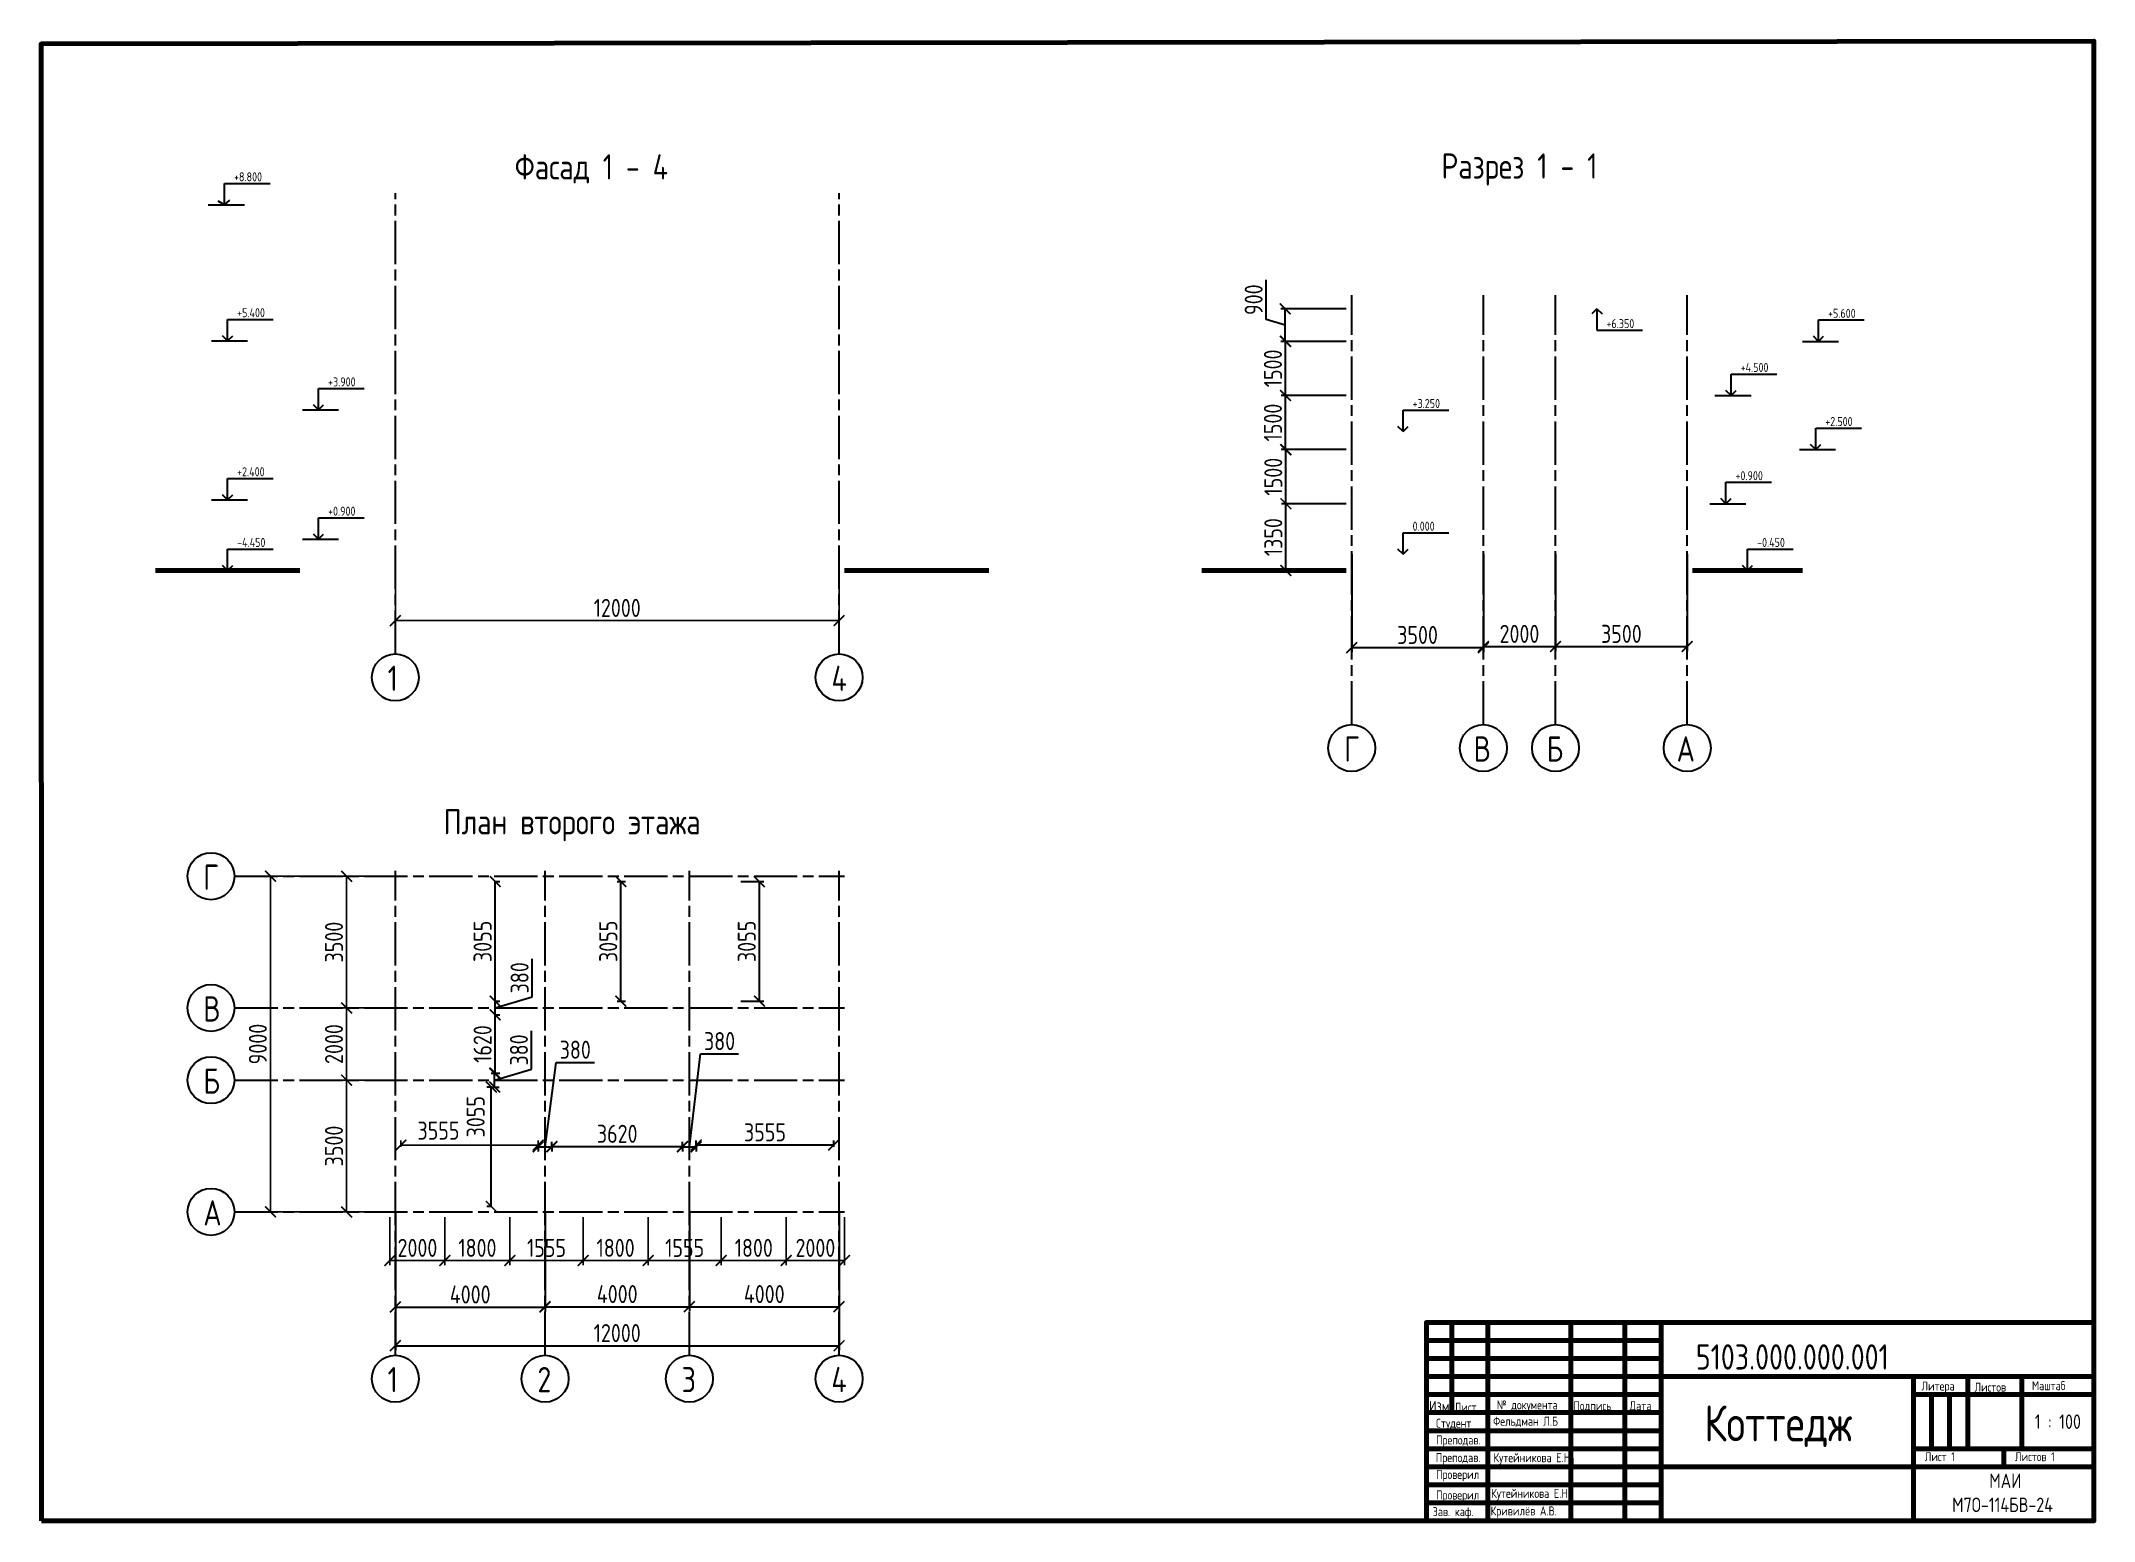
# Paper-space layout 'A2' of a CAD drawing. Header units: millimetres. Extents: x 20 to 589, y 5 to 415.
import ezdxf

# ---------------------------------------------------------------- set-up
doc = ezdxf.new("R2010")
doc.units = ezdxf.units.MM
doc.linetypes.add('AM_ISO08W050', pattern=[18, 12, -1.5, 3, -1.5])
for name, color, linetype, lineweight in [('AM_5', 3, 'Continuous', 25), ('MD_Штриховка', 7, 'Continuous', 25), ('Красный', 1, 'AM_ISO08W050', 30), ('Основная', 5, 'Continuous', 70), ('Основной', 5, 'Continuous', 70), ('Размеры', 3, 'Continuous', 30), ('Текст', 7, 'Continuous', 20)]:
    doc.layers.add(name, color=color, linetype=linetype, lineweight=lineweight)
doc.styles.get("Standard").update_dxf_attribs({"font": 'arial.ttf'})
doc.styles.add('ГОСТ', font='GOST_A.TTF')
doc.dimstyles.new('Apx$0', dxfattribs={"dimtxt": 5, "dimasz": 3, "dimexe": 1.25, "dimexo": 0, "dimgap": 1, "dimtad": 1, "dimdsep": 46, "dimtxsty": 'ГОСТ', "dimblk": 'ARCHTICK', "dimcen": 5, "dimclrd": 256, "dimclre": 256, "dimclrt": 256, "dimadec": 0, "dimazin": 2, "dimtp": 0.1, "dimtm": 0.1, "dimtfac": 0.71, "dimtmove": 1, "dimatfit": 3, "dimldrblk": 'NONE', "dimfxl": 1, "dimlwd": -1, "dimlwe": -1, "dimarcsym": 0})

psp = doc.layouts.new('A2')

# ---------------------------------------------------------------- texts
at = {"layer": 'MD_Штриховка', "insert": (151.27827, 383.65125), "char_height": 7, "attachment_point": 1}
psp.add_mtext_dynamic_manual_height_columns('{\\fGOST type A|b0|i0|c204|p34;\\C256;\\c0;Фасад 1 - 4}', width=160.5076252, gutter_width=12.5, heights=[0], dxfattribs=at)
at = {"layer": 'MD_Штриховка', "char_height": 7, "attachment_point": 8}
for s, insert, width in [('{\\fGOST type A|b0|i0|c204|p34;Разрез 1 - 1}', (429.77031, 374.97349), 45.5300214), ('{\\fGOST type A|b0|i0|c204|p34;План второго этажа}', (167.19472, 193.30968), 77.5729092)]:
    psp.add_mtext(s, dxfattribs=dict(at, insert=insert, width=width))
at = {"layer": 'Красный', "char_height": 7}
for s, insert, attachment_point in [('{\\fGOST type A|b0|i0|c204|p34;1}', (116.06177, 241.95237), 1), ('{\\fGOST type A|b0|i0|c204|p34;4}', (243.32766, 241.95237), 3), ('{\\fGOST type A|b0|i0|c204|p34;Г}', (385.40325, 222.38117), 3), ('{\\fGOST type A|b0|i0|c0|p34;B}', (421.90325, 222.38117), 3), ('{\\fGOST type A|b0|i0|c204|p34;Б}', (441.90325, 222.38117), 3), ('{\\fGOST type A|b0|i0|c204|p34;А}', (478.40325, 222.38117), 3), ('{\\fGOST type A|b0|i0|c204|p34;Г}', (64.97123, 186.86519), 1), ('{\\fGOST type A|b0|i0|c204|p34;В}', (64.97123, 150.36519), 1), ('{\\fGOST type A|b0|i0|c204|p34;Б}', (64.97123, 130.36519), 1), ('{\\fGOST type A|b0|i0|c204|p34;А}', (64.97123, 93.86519), 1), ('{\\fGOST type A|b0|i0|c204|p34;1}', (116.06177, 47.65308), 1), ('{\\fGOST type A|b0|i0|c204|p34;2}', (157.56177, 47.65308), 1), ('{\\fGOST type A|b0|i0|c204|p34;3}', (197.56177, 47.65308), 1), ('{\\fGOST type A|b0|i0|c204|p34;4}', (239.06177, 47.65308), 1)]:
    psp.add_mtext_dynamic_manual_height_columns(s, width=9.7775013, gutter_width=12.5, heights=[0], dxfattribs=dict(at, insert=insert, attachment_point=attachment_point))
at = {"layer": 'Размеры', "char_height": 2.5, "attachment_point": 1}
for s, insert in [('{\\fGOST type A|b0|i0|c0|p34;+8.800}', (73.47511, 378.63672)), ('{\\fGOST type A|b0|i0|c0|p34;+5.400}', (74.34114, 340.99204)), ('{\\fGOST type A|b0|i0|c0|p34;+6.350}', (453.9018, 337.96017)), ('{\\fGOST type A|b0|i0|c0|p34;+5.600}', (515.29948, 340.83672)), ('{\\fGOST type A|b0|i0|c0|p34;+4.500}', (491.07618, 325.83672)), ('{\\fGOST type A|b0|i0|c0|p34;+3.900}', (99.54865, 321.82655)), ('{\\fGOST type A|b0|i0|c0|p34;+3.250}', (400.15078, 315.83672)), ('{\\fGOST type A|b0|i0|c0|p34;+2.500}', (514.53343, 310.83672)), ('{\\fGOST type A|b0|i0|c0|p34;+2.400}', (74.34114, 296.92254)), ('{\\fGOST type A|b0|i0|c0|p34;+0.900}', (489.64834, 295.83672)), ('{\\fGOST type A|b0|i0|c204|p34;+0\\fGOST type A|b0|i0|c0|p34;.\\fGOST type A|b0|i0|c204|p34;900}', (99.54865, 286.00387)), ('{\\fGOST type A|b0|i0|c204|p34;0.000}', (400.15078, 281.83672)), ('{\\fGOST type A|b0|i0|c204|p34;-4\\fGOST type A|b0|i0|c0|p34;.450}', (74.34114, 277.33672)), ('{\\fGOST type A|b0|i0|c0|p34;-0.450}', (495.6393, 277.33672))]:
    psp.add_mtext_dynamic_manual_height_columns(s, width=12.3886258, gutter_width=12.5, heights=[0], dxfattribs=dict(at, insert=insert))
at = {"layer": 'Текст', "style": 'ГОСТ'}
for s, width, heights, insert, char_height, attachment_point in [('5103.000.000.001', 95.6888729, [0], (478.65645, 53.925), 7, 1), ('Литера', 15, [0], (541.18127, 43.622), 2.5, 1), ('Листов', 15, [0], (555.88522, 43.31352), 2.5, 1), ('Маштаб', 30, [0], (571.81155, 43.72132), 2.5, 1), ('Изм.', 4.2452906, [0], (404.67918, 38.2819), 3, 1), ('№ документа', 22.3123914, [0], (423.47479, 38.39229), 2.5, 1), ('Коттедж', 18.5843388, [0], (480.97682, 37.04497), 10, 1), ('1 : 100', 20, [0], (579, 32.5), 4, 5), ('Студент', 17, [0], (406.64782, 33.31485), 2.5, 1), ('Преподав.', 17, [0], (406.64457, 28.67828), 2.5, 1), ('Фельдман Л.Б', 18.5843388, [0], (422.46519, 33.86781), 2.5, 1), ('Преподав.', 17, [0], (406.58702, 23.79748), 2.5, 1), ('Лист 1', 25, [0], (542.10445, 24.05087), 2.5, 1), ('Листов 1', 25, [0], (567.10445, 24.05087), 2.5, 1), ('Проверил', 14.3468595, [0], (406.65314, 19.12791), 2.5, 1), ('\\pi20.99571;МАИ\\P\\pi10.70264;М7О-114БВ-24', 50, [0], (539, 18.12823), 4, 1), ('Проверил', 14.3468595, [0], (406.65314, 13.43155), 2.5, 1), ('Зав. каф.', 13.024514, [7.57972], (405.72754, 8.81853), 2.5, 1)]:
    psp.add_mtext_dynamic_manual_height_columns(s, width=width, gutter_width=12.5, heights=heights, dxfattribs=dict(at, insert=insert, char_height=char_height, attachment_point=attachment_point))
at = {"layer": 'Текст', "insert": (411.80987, 37.74007), "char_height": 2.5, "width": 6.2562545, "attachment_point": 1, "style": 'ГОСТ'}
psp.add_mtext('Лист.', dxfattribs=at)
at = {"layer": 'Текст', "char_height": 2.5, "attachment_point": 1, "style": 'ГОСТ'}
for s, insert in [('Подпись', (444.72726, 38.1496)), ('Дата', (460.28877, 38.1649))]:
    psp.add_mtext(s, dxfattribs=dict(at, insert=insert))
at = {"layer": 'Текст', "color": 5, "char_height": 2.5, "attachment_point": 1, "style": 'ГОСТ'}
for insert in [(422.58253, 23.76891), (421.93117, 13.87331)]:
    psp.add_mtext_dynamic_manual_height_columns('{\\C256;Кутейникова Е.Н.}', width=21.9619689, gutter_width=12.5, heights=[0], dxfattribs=dict(at, insert=insert))
at = {"layer": 'Текст', "color": 0, "insert": (421.77191, 9.01625), "char_height": 2.5, "attachment_point": 1, "style": 'ГОСТ'}
psp.add_mtext_dynamic_manual_height_columns('Кривилёв А.В.', width=23, gutter_width=12.5, heights=[3.12868], dxfattribs=at)

# ---------------------------------------------------------------- blocks, each defined once
blk = doc.blocks.new('_ArchTick')
at = {"color": 0, "linetype": 'ByBlock', "const_width": 0.15}
blk.add_lwpolyline([(-0.5, -0.5), (0.5, 0.5)], dxfattribs=at)
blk = doc.blocks.new('*D13')
at = {"layer": 'AM_5', "transparency": 16777216}
for p, q in [((116.69, 89.15), (116.69, 75.9)), ((131.94, 89.15), (131.94, 75.9)), ((116.69, 77.15), (131.94, 77.15))]:
    blk.add_line(p, q, dxfattribs=at)
at = {"layer": 'Defpoints', "color": 0, "transparency": 16777216}
for p in [(116.69, 89.15), (131.94, 89.15), (131.94, 77.15)]:
    blk.add_point(p, dxfattribs=at)
at = {"layer": 'AM_5', "transparency": 16777216, "xscale": 3, "yscale": 3, "zscale": 3, "rotation": 180}
blk.add_blockref('_ArchTick', (116.69, 77.15), dxfattribs=at)
at = {"layer": 'AM_5', "transparency": 16777216, "xscale": 3, "yscale": 3, "zscale": 3}
blk.add_blockref('_ArchTick', (131.94, 77.15), dxfattribs=at)
at = {"layer": 'AM_5', "transparency": 16777216, "insert": (124.32, 80.65), "char_height": 5, "attachment_point": 5, "style": 'ГОСТ'}
blk.add_mtext('2000', dxfattribs=at)
blk = doc.blocks.new('_None')
blk = doc.blocks.new('*D14')
at = {"layer": 'AM_5', "transparency": 16777216}
for p, q in [((131.94, 89.15), (131.94, 75.9)), ((149.94, 89.12), (149.94, 75.9)), ((131.94, 77.15), (149.94, 77.15))]:
    blk.add_line(p, q, dxfattribs=at)
at = {"layer": 'Defpoints', "color": 0, "transparency": 16777216}
for p in [(131.94, 89.15), (149.94, 89.12), (149.94, 77.15)]:
    blk.add_point(p, dxfattribs=at)
at = {"layer": 'AM_5', "transparency": 16777216, "xscale": 3, "yscale": 3, "zscale": 3, "rotation": 180}
blk.add_blockref('_ArchTick', (131.94, 77.15), dxfattribs=at)
at = {"layer": 'AM_5', "transparency": 16777216, "xscale": 3, "yscale": 3, "zscale": 3}
blk.add_blockref('_ArchTick', (149.94, 77.15), dxfattribs=at)
at = {"layer": 'AM_5', "transparency": 16777216, "insert": (140.94, 80.65), "char_height": 5, "attachment_point": 5, "style": 'ГОСТ'}
blk.add_mtext('1800', dxfattribs=at)
blk = doc.blocks.new('*D15')
at = {"layer": 'AM_5', "transparency": 16777216}
for p, q in [((149.94, 89.12), (149.94, 75.9)), ((170.24, 89.12), (170.24, 75.9)), ((149.94, 77.15), (170.24, 77.15))]:
    blk.add_line(p, q, dxfattribs=at)
at = {"layer": 'Defpoints', "color": 0, "transparency": 16777216}
for p in [(149.94, 89.12), (170.24, 89.12), (170.24, 77.15)]:
    blk.add_point(p, dxfattribs=at)
at = {"layer": 'AM_5', "transparency": 16777216, "xscale": 3, "yscale": 3, "zscale": 3, "rotation": 180}
blk.add_blockref('_ArchTick', (149.94, 77.15), dxfattribs=at)
at = {"layer": 'AM_5', "transparency": 16777216, "xscale": 3, "yscale": 3, "zscale": 3}
blk.add_blockref('_ArchTick', (170.24, 77.15), dxfattribs=at)
at = {"layer": 'AM_5', "transparency": 16777216, "insert": (160.09, 80.65), "char_height": 5, "attachment_point": 5, "style": 'ГОСТ'}
blk.add_mtext('1555', dxfattribs=at)
blk = doc.blocks.new('*D16')
at = {"layer": 'AM_5', "transparency": 16777216}
for p, q in [((170.24, 89.12), (170.24, 75.9)), ((188.24, 89.12), (188.24, 75.9)), ((170.24, 77.15), (188.24, 77.15))]:
    blk.add_line(p, q, dxfattribs=at)
at = {"layer": 'Defpoints', "color": 0, "transparency": 16777216}
for p in [(170.24, 89.12), (188.24, 89.12), (188.24, 77.15)]:
    blk.add_point(p, dxfattribs=at)
at = {"layer": 'AM_5', "transparency": 16777216, "xscale": 3, "yscale": 3, "zscale": 3, "rotation": 180}
blk.add_blockref('_ArchTick', (170.24, 77.15), dxfattribs=at)
at = {"layer": 'AM_5', "transparency": 16777216, "xscale": 3, "yscale": 3, "zscale": 3}
blk.add_blockref('_ArchTick', (188.24, 77.15), dxfattribs=at)
at = {"layer": 'AM_5', "transparency": 16777216, "insert": (179.24, 80.65), "char_height": 5, "attachment_point": 5, "style": 'ГОСТ'}
blk.add_mtext('1800', dxfattribs=at)
blk = doc.blocks.new('*D17')
at = {"layer": 'AM_5', "transparency": 16777216}
for p, q in [((188.24, 89.12), (188.24, 75.9)), ((208.54, 89.12), (208.54, 75.9)), ((188.24, 77.15), (208.54, 77.15))]:
    blk.add_line(p, q, dxfattribs=at)
at = {"layer": 'Defpoints', "color": 0, "transparency": 16777216}
for p in [(188.24, 89.12), (208.54, 89.12), (208.54, 77.15)]:
    blk.add_point(p, dxfattribs=at)
at = {"layer": 'AM_5', "transparency": 16777216, "xscale": 3, "yscale": 3, "zscale": 3, "rotation": 180}
blk.add_blockref('_ArchTick', (188.24, 77.15), dxfattribs=at)
at = {"layer": 'AM_5', "transparency": 16777216, "xscale": 3, "yscale": 3, "zscale": 3}
blk.add_blockref('_ArchTick', (208.54, 77.15), dxfattribs=at)
at = {"layer": 'AM_5', "transparency": 16777216, "insert": (198.39, 80.65), "char_height": 5, "attachment_point": 5, "style": 'ГОСТ'}
blk.add_mtext('1555', dxfattribs=at)
blk = doc.blocks.new('*D18')
at = {"layer": 'AM_5', "transparency": 16777216}
for p, q in [((208.54, 89.12), (208.54, 75.9)), ((226.54, 89.12), (226.54, 75.9)), ((208.54, 77.15), (226.54, 77.15))]:
    blk.add_line(p, q, dxfattribs=at)
at = {"layer": 'Defpoints', "color": 0, "transparency": 16777216}
for p in [(208.54, 89.12), (226.54, 89.12), (226.54, 77.15)]:
    blk.add_point(p, dxfattribs=at)
at = {"layer": 'AM_5', "transparency": 16777216, "xscale": 3, "yscale": 3, "zscale": 3, "rotation": 180}
blk.add_blockref('_ArchTick', (208.54, 77.15), dxfattribs=at)
at = {"layer": 'AM_5', "transparency": 16777216, "xscale": 3, "yscale": 3, "zscale": 3}
blk.add_blockref('_ArchTick', (226.54, 77.15), dxfattribs=at)
at = {"layer": 'AM_5', "transparency": 16777216, "insert": (217.54, 80.65), "char_height": 5, "attachment_point": 5, "style": 'ГОСТ'}
blk.add_mtext('1800', dxfattribs=at)
blk = doc.blocks.new('*D19')
at = {"layer": 'AM_5', "transparency": 16777216}
for p, q in [((226.54, 89.12), (226.54, 75.9)), ((242.69, 89.12), (242.69, 75.9)), ((226.54, 77.15), (242.69, 77.15))]:
    blk.add_line(p, q, dxfattribs=at)
at = {"layer": 'Defpoints', "color": 0, "transparency": 16777216}
for p in [(226.54, 89.12), (242.69, 89.12), (242.69, 77.15)]:
    blk.add_point(p, dxfattribs=at)
at = {"layer": 'AM_5', "transparency": 16777216, "xscale": 3, "yscale": 3, "zscale": 3, "rotation": 180}
blk.add_blockref('_ArchTick', (226.54, 77.15), dxfattribs=at)
at = {"layer": 'AM_5', "transparency": 16777216, "xscale": 3, "yscale": 3, "zscale": 3}
blk.add_blockref('_ArchTick', (242.69, 77.15), dxfattribs=at)
at = {"layer": 'AM_5', "transparency": 16777216, "insert": (234.62, 80.65), "char_height": 5, "attachment_point": 5, "style": 'ГОСТ'}
blk.add_mtext('2000', dxfattribs=at)
blk = doc.blocks.new('*D20')
at = {"layer": 'AM_5', "transparency": 16777216}
for p, q in [((118.19, 183.62), (82.33, 183.62)), ((83.58, 90.62), (83.58, 183.62)), ((118.19, 90.62), (82.33, 90.62))]:
    blk.add_line(p, q, dxfattribs=at)
at = {"layer": 'Defpoints', "color": 0, "transparency": 16777216}
for p in [(83.58, 183.62), (118.19, 183.62), (118.19, 90.62)]:
    blk.add_point(p, dxfattribs=at)
at = {"layer": 'AM_5', "transparency": 16777216, "xscale": 3, "yscale": 3, "zscale": 3}
for p, rotation in [((83.58, 183.62), 90), ((83.58, 90.62), 270)]:
    blk.add_blockref('_ArchTick', p, dxfattribs=dict(at, rotation=rotation))
at = {"layer": 'AM_5', "transparency": 16777216, "insert": (80.08, 137.12), "char_height": 5, "attachment_point": 5, "rotation": 90, "style": 'ГОСТ'}
blk.add_mtext('9000', dxfattribs=at)
blk = doc.blocks.new('*D21')
at = {"layer": 'AM_5', "transparency": 16777216}
for p, q in [((116.69, 127.12), (103.44, 127.12)), ((104.69, 90.62), (104.69, 127.12)), ((118.19, 90.62), (103.44, 90.62))]:
    blk.add_line(p, q, dxfattribs=at)
at = {"layer": 'Defpoints', "color": 0, "transparency": 16777216}
for p in [(104.69, 127.12), (116.69, 127.12), (118.19, 90.62)]:
    blk.add_point(p, dxfattribs=at)
at = {"layer": 'AM_5', "transparency": 16777216, "xscale": 3, "yscale": 3, "zscale": 3}
for p, rotation in [((104.69, 127.12), 90), ((104.69, 90.62), 270)]:
    blk.add_blockref('_ArchTick', p, dxfattribs=dict(at, rotation=rotation))
at = {"layer": 'AM_5', "transparency": 16777216, "insert": (101.19, 108.87), "char_height": 5, "attachment_point": 5, "rotation": 90, "style": 'ГОСТ'}
blk.add_mtext('3500', dxfattribs=at)
blk = doc.blocks.new('*D22')
at = {"layer": 'AM_5', "transparency": 16777216}
for p, q in [((116.69, 147.12), (103.44, 147.12)), ((104.69, 127.12), (104.69, 147.12)), ((116.69, 127.12), (103.44, 127.12))]:
    blk.add_line(p, q, dxfattribs=at)
at = {"layer": 'Defpoints', "color": 0, "transparency": 16777216}
for p in [(104.69, 147.12), (116.69, 147.12), (116.69, 127.12)]:
    blk.add_point(p, dxfattribs=at)
at = {"layer": 'AM_5', "transparency": 16777216, "xscale": 3, "yscale": 3, "zscale": 3}
for p, rotation in [((104.69, 147.12), 90), ((104.69, 127.12), 270)]:
    blk.add_blockref('_ArchTick', p, dxfattribs=dict(at, rotation=rotation))
at = {"layer": 'AM_5', "transparency": 16777216, "insert": (101.19, 137.12), "char_height": 5, "attachment_point": 5, "rotation": 90, "style": 'ГОСТ'}
blk.add_mtext('2000', dxfattribs=at)
blk = doc.blocks.new('*D23')
at = {"layer": 'AM_5', "transparency": 16777216}
for p, q in [((118.19, 183.62), (103.44, 183.62)), ((104.69, 147.12), (104.69, 183.62)), ((116.69, 147.12), (103.44, 147.12))]:
    blk.add_line(p, q, dxfattribs=at)
at = {"layer": 'Defpoints', "color": 0, "transparency": 16777216}
for p in [(104.69, 183.62), (118.19, 183.62), (116.69, 147.12)]:
    blk.add_point(p, dxfattribs=at)
at = {"layer": 'AM_5', "transparency": 16777216, "xscale": 3, "yscale": 3, "zscale": 3}
for p, rotation in [((104.69, 183.62), 90), ((104.69, 147.12), 270)]:
    blk.add_blockref('_ArchTick', p, dxfattribs=dict(at, rotation=rotation))
at = {"layer": 'AM_5', "transparency": 16777216, "insert": (101.19, 165.37), "char_height": 5, "attachment_point": 5, "rotation": 90, "style": 'ГОСТ'}
blk.add_mtext('3500', dxfattribs=at)
blk = doc.blocks.new('*D24')
at = {"layer": 'AM_5', "transparency": 16777216}
for p, q in [((119.69, 108.67), (119.69, 110.37)), ((157.79, 109.12), (119.69, 109.12)), ((157.79, 108.67), (157.79, 110.37))]:
    blk.add_line(p, q, dxfattribs=at)
at = {"layer": 'Defpoints', "color": 0, "transparency": 16777216}
for p in [(119.69, 109.12), (119.69, 108.67), (157.79, 108.67)]:
    blk.add_point(p, dxfattribs=at)
at = {"layer": 'AM_5', "transparency": 16777216, "xscale": 3, "yscale": 3, "zscale": 3, "rotation": 180}
blk.add_blockref('_ArchTick', (119.69, 109.12), dxfattribs=at)
at = {"layer": 'AM_5', "transparency": 16777216, "xscale": 3, "yscale": 3, "zscale": 3}
blk.add_blockref('_ArchTick', (157.79, 109.12), dxfattribs=at)
at = {"layer": 'AM_5', "transparency": 16777216, "insert": (130.14, 113.13), "char_height": 5, "attachment_point": 5, "style": 'ГОСТ'}
blk.add_mtext('3555', dxfattribs=at)
blk = doc.blocks.new('*D25')
at = {"layer": 'Defpoints', "color": 0, "transparency": 16777216}
for p in [(157.79, 108.67), (161.59, 108.67), (161.59, 108.64)]:
    blk.add_point(p, dxfattribs=at)
at = {"layer": 'Размеры', "transparency": 16777216}
for p, q in [((159.69, 108.64), (162.77, 132.05)), ((162.77, 132.05), (173.35, 132.05)), ((157.79, 108.67), (157.79, 107.39)), ((157.79, 108.64), (161.59, 108.64)), ((161.59, 108.67), (161.59, 107.39))]:
    blk.add_line(p, q, dxfattribs=at)
at = {"layer": 'Размеры', "transparency": 16777216, "xscale": 3, "yscale": 3, "zscale": 3, "rotation": 180}
blk.add_blockref('_ArchTick', (157.79, 108.64), dxfattribs=at)
at = {"layer": 'Размеры', "transparency": 16777216, "xscale": 3, "yscale": 3, "zscale": 3}
blk.add_blockref('_ArchTick', (161.59, 108.64), dxfattribs=at)
at = {"layer": 'Размеры', "transparency": 16777216, "insert": (168.06, 135.55), "char_height": 5, "attachment_point": 5, "style": 'ГОСТ'}
blk.add_mtext('380', dxfattribs=at)
blk = doc.blocks.new('*D26')
at = {"layer": 'Defpoints', "color": 0, "transparency": 16777216}
for p in [(197.79, 108.67), (201.59, 108.67), (201.59, 108.64)]:
    blk.add_point(p, dxfattribs=at)
at = {"layer": 'Размеры', "transparency": 16777216}
for p, q in [((199.69, 108.64), (202.77, 134.44)), ((202.77, 134.44), (213.35, 134.44)), ((197.79, 108.67), (197.79, 107.39)), ((197.79, 108.64), (201.59, 108.64)), ((201.59, 108.67), (201.59, 107.39))]:
    blk.add_line(p, q, dxfattribs=at)
at = {"layer": 'Размеры', "transparency": 16777216, "xscale": 3, "yscale": 3, "zscale": 3, "rotation": 180}
blk.add_blockref('_ArchTick', (197.79, 108.64), dxfattribs=at)
at = {"layer": 'Размеры', "transparency": 16777216, "xscale": 3, "yscale": 3, "zscale": 3}
blk.add_blockref('_ArchTick', (201.59, 108.64), dxfattribs=at)
at = {"layer": 'Размеры', "transparency": 16777216, "insert": (208.06, 137.94), "char_height": 5, "attachment_point": 5, "style": 'ГОСТ'}
blk.add_mtext('380', dxfattribs=at)
blk = doc.blocks.new('*D27')
at = {"layer": 'Defpoints', "color": 0, "transparency": 16777216}
for p in [(161.59, 108.67), (197.79, 108.75), (197.79, 108.67)]:
    blk.add_point(p, dxfattribs=at)
at = {"layer": 'Размеры', "transparency": 16777216}
for p, q in [((161.59, 108.67), (161.59, 110)), ((161.59, 108.75), (197.79, 108.75)), ((197.79, 108.67), (197.79, 110))]:
    blk.add_line(p, q, dxfattribs=at)
at = {"layer": 'Размеры', "transparency": 16777216, "xscale": 3, "yscale": 3, "zscale": 3, "rotation": 180}
blk.add_blockref('_ArchTick', (161.59, 108.75), dxfattribs=at)
at = {"layer": 'Размеры', "transparency": 16777216, "xscale": 3, "yscale": 3, "zscale": 3}
blk.add_blockref('_ArchTick', (197.79, 108.75), dxfattribs=at)
at = {"layer": 'Размеры', "transparency": 16777216, "insert": (179.69, 112.25), "char_height": 5, "attachment_point": 5, "style": 'ГОСТ'}
blk.add_mtext('3620', dxfattribs=at)
blk = doc.blocks.new('*D28')
at = {"layer": 'Defpoints', "color": 0, "transparency": 16777216}
for p in [(201.59, 108.67), (239.69, 109.17), (239.69, 108.67)]:
    blk.add_point(p, dxfattribs=at)
at = {"layer": 'Размеры', "transparency": 16777216}
for p, q in [((201.59, 108.67), (201.59, 110.42)), ((201.59, 109.17), (239.69, 109.17)), ((239.69, 108.67), (239.69, 110.42))]:
    blk.add_line(p, q, dxfattribs=at)
at = {"layer": 'Размеры', "transparency": 16777216, "xscale": 3, "yscale": 3, "zscale": 3, "rotation": 180}
blk.add_blockref('_ArchTick', (201.59, 109.17), dxfattribs=at)
at = {"layer": 'Размеры', "transparency": 16777216, "xscale": 3, "yscale": 3, "zscale": 3}
blk.add_blockref('_ArchTick', (239.69, 109.17), dxfattribs=at)
at = {"layer": 'Размеры', "transparency": 16777216, "insert": (220.64, 112.67), "char_height": 5, "attachment_point": 5, "style": 'ГОСТ'}
blk.add_mtext('3555', dxfattribs=at)
blk = doc.blocks.new('*D29')
at = {"layer": 'Defpoints', "color": 0, "transparency": 16777216}
for p in [(144.79, 125.22), (144.97, 125.22), (144.97, 92.12)]:
    blk.add_point(p, dxfattribs=at)
at = {"layer": 'Размеры', "transparency": 16777216}
for p, q in [((144.97, 125.22), (143.54, 125.22)), ((144.79, 92.12), (144.79, 125.22)), ((144.97, 92.12), (143.54, 92.12))]:
    blk.add_line(p, q, dxfattribs=at)
at = {"layer": 'Размеры', "transparency": 16777216, "xscale": 3, "yscale": 3, "zscale": 3}
for p, rotation in [((144.79, 125.22), 90), ((144.79, 92.12), 270)]:
    blk.add_blockref('_ArchTick', p, dxfattribs=dict(at, rotation=rotation))
at = {"layer": 'Размеры', "transparency": 16777216, "insert": (140.45, 116.99), "char_height": 5, "attachment_point": 5, "rotation": 90, "style": 'ГОСТ'}
blk.add_mtext('3055', dxfattribs=at)
blk = doc.blocks.new('*D30')
at = {"layer": 'Defpoints', "color": 0, "transparency": 16777216}
for p in [(144.79, 129.02), (144.79, 125.22), (145.7, 129.02)]:
    blk.add_point(p, dxfattribs=at)
at = {"layer": 'Размеры', "transparency": 16777216}
for p, q in [((155.95, 130.19), (155.95, 140.77)), ((144.79, 129.02), (146.95, 129.02)), ((144.79, 125.22), (146.95, 125.22)), ((145.7, 127.12), (155.95, 130.19)), ((145.7, 125.22), (145.7, 129.02))]:
    blk.add_line(p, q, dxfattribs=at)
at = {"layer": 'Размеры', "transparency": 16777216, "xscale": 3, "yscale": 3, "zscale": 3}
for p, rotation in [((145.7, 129.02), 90), ((145.7, 125.22), 270)]:
    blk.add_blockref('_ArchTick', p, dxfattribs=dict(at, rotation=rotation))
at = {"layer": 'Размеры', "transparency": 16777216, "insert": (152.45, 135.48), "char_height": 5, "attachment_point": 5, "rotation": 90, "style": 'ГОСТ'}
blk.add_mtext('380', dxfattribs=at)
blk = doc.blocks.new('*D31')
at = {"layer": 'Defpoints', "color": 0, "transparency": 16777216}
for p in [(145.7, 145.22), (145.87, 145.22), (145.7, 129.02)]:
    blk.add_point(p, dxfattribs=at)
at = {"layer": 'Размеры', "transparency": 16777216}
for p, q in [((145.7, 145.22), (147.12, 145.22)), ((145.87, 129.02), (145.87, 145.22)), ((145.7, 129.02), (147.12, 129.02))]:
    blk.add_line(p, q, dxfattribs=at)
at = {"layer": 'Размеры', "transparency": 16777216, "xscale": 3, "yscale": 3, "zscale": 3}
for p, rotation in [((145.87, 145.22), 90), ((145.87, 129.02), 270)]:
    blk.add_blockref('_ArchTick', p, dxfattribs=dict(at, rotation=rotation))
at = {"layer": 'Размеры', "transparency": 16777216, "insert": (142.37, 137.12), "char_height": 5, "attachment_point": 5, "rotation": 90, "style": 'ГОСТ'}
blk.add_mtext('1620', dxfattribs=at)
blk = doc.blocks.new('*D32')
at = {"layer": 'Defpoints', "color": 0, "transparency": 16777216}
for p in [(145.87, 149.02), (145.87, 149.02), (145.87, 145.22)]:
    blk.add_point(p, dxfattribs=at)
at = {"layer": 'Размеры', "transparency": 16777216}
for p, q in [((156.13, 150.19), (156.13, 160.77)), ((145.87, 147.12), (156.13, 150.19)), ((145.87, 149.02), (147.12, 149.02)), ((145.87, 145.22), (145.87, 149.02)), ((145.87, 145.22), (147.12, 145.22))]:
    blk.add_line(p, q, dxfattribs=at)
at = {"layer": 'Размеры', "transparency": 16777216, "xscale": 3, "yscale": 3, "zscale": 3}
for p, rotation in [((145.87, 149.02), 90), ((145.87, 145.22), 270)]:
    blk.add_blockref('_ArchTick', p, dxfattribs=dict(at, rotation=rotation))
at = {"layer": 'Размеры', "transparency": 16777216, "insert": (152.63, 155.48), "char_height": 5, "attachment_point": 5, "rotation": 90, "style": 'ГОСТ'}
blk.add_mtext('380', dxfattribs=at)
blk = doc.blocks.new('*D33')
at = {"layer": 'Defpoints', "color": 0, "transparency": 16777216}
for p in [(145.87, 182.12), (145.87, 182.12), (145.87, 149.02)]:
    blk.add_point(p, dxfattribs=at)
at = {"layer": 'Размеры', "transparency": 16777216}
for p, q in [((145.87, 182.12), (147.12, 182.12)), ((145.87, 149.02), (145.87, 182.12)), ((145.87, 149.02), (147.12, 149.02))]:
    blk.add_line(p, q, dxfattribs=at)
at = {"layer": 'Размеры', "transparency": 16777216, "xscale": 3, "yscale": 3, "zscale": 3}
for p, rotation in [((145.87, 182.12), 90), ((145.87, 149.02), 270)]:
    blk.add_blockref('_ArchTick', p, dxfattribs=dict(at, rotation=rotation))
at = {"layer": 'Размеры', "transparency": 16777216, "insert": (142.37, 165.57), "char_height": 5, "attachment_point": 5, "rotation": 90, "style": 'ГОСТ'}
blk.add_mtext('3055', dxfattribs=at)
blk = doc.blocks.new('*D34')
at = {"layer": 'Defpoints', "color": 0, "transparency": 16777216}
for p in [(118.19, 90.62), (241.19, 90.62), (241.19, 53.54)]:
    blk.add_point(p, dxfattribs=at)
at = {"layer": 'Размеры', "transparency": 16777216}
for p, q in [((118.19, 90.62), (118.19, 52.29)), ((241.19, 90.62), (241.19, 52.29)), ((118.19, 53.54), (241.19, 53.54))]:
    blk.add_line(p, q, dxfattribs=at)
at = {"layer": 'Размеры', "transparency": 16777216, "xscale": 3, "yscale": 3, "zscale": 3, "rotation": 180}
blk.add_blockref('_ArchTick', (118.19, 53.54), dxfattribs=at)
at = {"layer": 'Размеры', "transparency": 16777216, "xscale": 3, "yscale": 3, "zscale": 3}
blk.add_blockref('_ArchTick', (241.19, 53.54), dxfattribs=at)
at = {"layer": 'Размеры', "transparency": 16777216, "insert": (179.69, 57.04), "char_height": 5, "attachment_point": 5, "style": 'ГОСТ'}
blk.add_mtext('12000', dxfattribs=at)
blk = doc.blocks.new('*D35')
at = {"layer": 'Defpoints', "color": 0, "transparency": 16777216}
for p in [(118.19, 90.62), (159.69, 90.62), (159.69, 64.24)]:
    blk.add_point(p, dxfattribs=at)
at = {"layer": 'Размеры', "transparency": 16777216}
for p, q in [((118.19, 90.62), (118.19, 62.99)), ((159.69, 90.62), (159.69, 62.99)), ((118.19, 64.24), (159.69, 64.24))]:
    blk.add_line(p, q, dxfattribs=at)
at = {"layer": 'Размеры', "transparency": 16777216, "xscale": 3, "yscale": 3, "zscale": 3, "rotation": 180}
blk.add_blockref('_ArchTick', (118.19, 64.24), dxfattribs=at)
at = {"layer": 'Размеры', "transparency": 16777216, "xscale": 3, "yscale": 3, "zscale": 3}
blk.add_blockref('_ArchTick', (159.69, 64.24), dxfattribs=at)
at = {"layer": 'Размеры', "transparency": 16777216, "insert": (138.94, 67.74), "char_height": 5, "attachment_point": 5, "style": 'ГОСТ'}
blk.add_mtext('4000', dxfattribs=at)
blk = doc.blocks.new('*D36')
at = {"layer": 'Defpoints', "color": 0, "transparency": 16777216}
for p in [(159.69, 90.62), (199.69, 90.62), (199.69, 64.35)]:
    blk.add_point(p, dxfattribs=at)
at = {"layer": 'Размеры', "transparency": 16777216}
for p, q in [((159.69, 90.62), (159.69, 63.1)), ((199.69, 90.62), (199.69, 63.1)), ((159.69, 64.35), (199.69, 64.35))]:
    blk.add_line(p, q, dxfattribs=at)
at = {"layer": 'Размеры', "transparency": 16777216, "xscale": 3, "yscale": 3, "zscale": 3, "rotation": 180}
blk.add_blockref('_ArchTick', (159.69, 64.35), dxfattribs=at)
at = {"layer": 'Размеры', "transparency": 16777216, "xscale": 3, "yscale": 3, "zscale": 3}
blk.add_blockref('_ArchTick', (199.69, 64.35), dxfattribs=at)
at = {"layer": 'Размеры', "transparency": 16777216, "insert": (179.69, 67.85), "char_height": 5, "attachment_point": 5, "style": 'ГОСТ'}
blk.add_mtext('4000', dxfattribs=at)
blk = doc.blocks.new('*D37')
at = {"layer": 'Defpoints', "color": 0, "transparency": 16777216}
for p in [(199.69, 90.62), (241.19, 90.62), (241.19, 64.35)]:
    blk.add_point(p, dxfattribs=at)
at = {"layer": 'Размеры', "transparency": 16777216}
for p, q in [((199.69, 90.62), (199.69, 63.1)), ((241.19, 90.62), (241.19, 63.1)), ((199.69, 64.35), (241.19, 64.35))]:
    blk.add_line(p, q, dxfattribs=at)
at = {"layer": 'Размеры', "transparency": 16777216, "xscale": 3, "yscale": 3, "zscale": 3, "rotation": 180}
blk.add_blockref('_ArchTick', (199.69, 64.35), dxfattribs=at)
at = {"layer": 'Размеры', "transparency": 16777216, "xscale": 3, "yscale": 3, "zscale": 3}
blk.add_blockref('_ArchTick', (241.19, 64.35), dxfattribs=at)
at = {"layer": 'Размеры', "transparency": 16777216, "insert": (220.44, 67.85), "char_height": 5, "attachment_point": 5, "style": 'ГОСТ'}
blk.add_mtext('4000', dxfattribs=at)
blk = doc.blocks.new('*D39')
at = {"layer": 'AM_5', "transparency": 16777216}
for p, q in [((118.19, 272.81), (118.19, 253.19)), ((241.19, 272.81), (241.19, 253.19)), ((118.19, 254.44), (241.19, 254.44))]:
    blk.add_line(p, q, dxfattribs=at)
at = {"layer": 'Defpoints', "color": 0, "transparency": 16777216}
for p in [(118.19, 272.81), (241.19, 272.81), (241.19, 254.44)]:
    blk.add_point(p, dxfattribs=at)
at = {"layer": 'AM_5', "transparency": 16777216, "xscale": 3, "yscale": 3, "zscale": 3, "rotation": 180}
blk.add_blockref('_ArchTick', (118.19, 254.44), dxfattribs=at)
at = {"layer": 'AM_5', "transparency": 16777216, "xscale": 3, "yscale": 3, "zscale": 3}
blk.add_blockref('_ArchTick', (241.19, 254.44), dxfattribs=at)
at = {"layer": 'AM_5', "transparency": 16777216, "insert": (179.69, 257.95), "char_height": 5, "attachment_point": 5, "style": 'ГОСТ'}
blk.add_mtext('12000', dxfattribs=at)
blk = doc.blocks.new('*D40')
at = {"layer": 'Defpoints', "color": 0, "transparency": 16777216}
for p in [(383.27, 272.81), (419.77, 272.81), (419.77, 246.96)]:
    blk.add_point(p, dxfattribs=at)
at = {"layer": 'Размеры', "transparency": 16777216}
for p, q in [((383.27, 272.81), (383.27, 245.71)), ((419.77, 272.81), (419.77, 245.71)), ((383.27, 246.96), (419.77, 246.96))]:
    blk.add_line(p, q, dxfattribs=at)
at = {"layer": 'Размеры', "transparency": 16777216, "xscale": 3, "yscale": 3, "zscale": 3, "rotation": 180}
blk.add_blockref('_ArchTick', (383.27, 246.96), dxfattribs=at)
at = {"layer": 'Размеры', "transparency": 16777216, "xscale": 3, "yscale": 3, "zscale": 3}
blk.add_blockref('_ArchTick', (419.77, 246.96), dxfattribs=at)
at = {"layer": 'Размеры', "transparency": 16777216, "insert": (401.52, 250.46), "char_height": 5, "attachment_point": 5, "style": 'ГОСТ'}
blk.add_mtext('3500', dxfattribs=at)
blk = doc.blocks.new('*D41')
at = {"layer": 'Defpoints', "color": 0, "transparency": 16777216}
for p in [(419.77, 272.81), (439.77, 272.81), (439.77, 247.26)]:
    blk.add_point(p, dxfattribs=at)
at = {"layer": 'Размеры', "transparency": 16777216}
for p, q in [((419.77, 272.81), (419.77, 246.01)), ((439.77, 272.81), (439.77, 246.01)), ((419.77, 247.26), (439.77, 247.26))]:
    blk.add_line(p, q, dxfattribs=at)
at = {"layer": 'Размеры', "transparency": 16777216, "xscale": 3, "yscale": 3, "zscale": 3, "rotation": 180}
blk.add_blockref('_ArchTick', (419.77, 247.26), dxfattribs=at)
at = {"layer": 'Размеры', "transparency": 16777216, "xscale": 3, "yscale": 3, "zscale": 3}
blk.add_blockref('_ArchTick', (439.77, 247.26), dxfattribs=at)
at = {"layer": 'Размеры', "transparency": 16777216, "insert": (429.77, 250.76), "char_height": 5, "attachment_point": 5, "style": 'ГОСТ'}
blk.add_mtext('2000', dxfattribs=at)
blk = doc.blocks.new('*D42')
at = {"layer": 'Defpoints', "color": 0, "transparency": 16777216}
for p in [(439.77, 272.81), (476.27, 272.81), (476.27, 247.26)]:
    blk.add_point(p, dxfattribs=at)
at = {"layer": 'Размеры', "transparency": 16777216}
for p, q in [((439.77, 272.81), (439.77, 246.01)), ((476.27, 272.81), (476.27, 246.01)), ((439.77, 247.26), (476.27, 247.26))]:
    blk.add_line(p, q, dxfattribs=at)
at = {"layer": 'Размеры', "transparency": 16777216, "xscale": 3, "yscale": 3, "zscale": 3, "rotation": 180}
blk.add_blockref('_ArchTick', (439.77, 247.26), dxfattribs=at)
at = {"layer": 'Размеры', "transparency": 16777216, "xscale": 3, "yscale": 3, "zscale": 3}
blk.add_blockref('_ArchTick', (476.27, 247.26), dxfattribs=at)
at = {"layer": 'Размеры', "transparency": 16777216, "insert": (458.02, 250.76), "char_height": 5, "attachment_point": 5, "style": 'ГОСТ'}
blk.add_mtext('3500', dxfattribs=at)
blk = doc.blocks.new('*D43')
at = {"layer": 'Defpoints', "color": 0, "transparency": 16777216}
for p in [(365.04, 286.81), (381.77, 286.81), (381.77, 268.31)]:
    blk.add_point(p, dxfattribs=at)
at = {"layer": 'Размеры', "transparency": 16777216}
for p, q in [((381.77, 286.81), (363.79, 286.81)), ((365.04, 268.31), (365.04, 286.81)), ((381.77, 268.31), (363.79, 268.31))]:
    blk.add_line(p, q, dxfattribs=at)
at = {"layer": 'Размеры', "transparency": 16777216, "xscale": 3, "yscale": 3, "zscale": 3}
for p, rotation in [((365.04, 286.81), 90), ((365.04, 268.31), 270)]:
    blk.add_blockref('_ArchTick', p, dxfattribs=dict(at, rotation=rotation))
at = {"layer": 'Размеры', "transparency": 16777216, "insert": (361.54, 277.56), "char_height": 5, "attachment_point": 5, "rotation": 90, "style": 'ГОСТ'}
blk.add_mtext('1350', dxfattribs=at)
blk = doc.blocks.new('*D44')
at = {"layer": 'Defpoints', "color": 0, "transparency": 16777216}
for p in [(365.04, 301.81), (381.77, 301.81), (381.77, 286.81)]:
    blk.add_point(p, dxfattribs=at)
at = {"layer": 'Размеры', "transparency": 16777216}
for p, q in [((381.77, 301.81), (363.79, 301.81)), ((365.04, 286.81), (365.04, 301.81)), ((381.77, 286.81), (363.79, 286.81))]:
    blk.add_line(p, q, dxfattribs=at)
at = {"layer": 'Размеры', "transparency": 16777216, "xscale": 3, "yscale": 3, "zscale": 3}
for p, rotation in [((365.04, 301.81), 90), ((365.04, 286.81), 270)]:
    blk.add_blockref('_ArchTick', p, dxfattribs=dict(at, rotation=rotation))
at = {"layer": 'Размеры', "transparency": 16777216, "insert": (361.54, 294.31), "char_height": 5, "attachment_point": 5, "rotation": 90, "style": 'ГОСТ'}
blk.add_mtext('1500', dxfattribs=at)
blk = doc.blocks.new('*D45')
at = {"layer": 'Defpoints', "color": 0, "transparency": 16777216}
for p in [(364.95, 316.81), (381.77, 316.81), (381.77, 301.81)]:
    blk.add_point(p, dxfattribs=at)
at = {"layer": 'Размеры', "transparency": 16777216}
for p, q in [((381.77, 316.81), (363.7, 316.81)), ((364.95, 301.81), (364.95, 316.81)), ((381.77, 301.81), (363.7, 301.81))]:
    blk.add_line(p, q, dxfattribs=at)
at = {"layer": 'Размеры', "transparency": 16777216, "xscale": 3, "yscale": 3, "zscale": 3}
for p, rotation in [((364.95, 316.81), 90), ((364.95, 301.81), 270)]:
    blk.add_blockref('_ArchTick', p, dxfattribs=dict(at, rotation=rotation))
at = {"layer": 'Размеры', "transparency": 16777216, "insert": (361.44, 309.31), "char_height": 5, "attachment_point": 5, "rotation": 90, "style": 'ГОСТ'}
blk.add_mtext('1500', dxfattribs=at)
blk = doc.blocks.new('*D46')
at = {"layer": 'Defpoints', "color": 0, "transparency": 16777216}
for p in [(364.95, 331.81), (381.77, 331.81), (381.77, 316.81)]:
    blk.add_point(p, dxfattribs=at)
at = {"layer": 'Размеры', "transparency": 16777216}
for p, q in [((381.77, 331.81), (363.7, 331.81)), ((364.95, 316.81), (364.95, 331.81)), ((381.77, 316.81), (363.7, 316.81))]:
    blk.add_line(p, q, dxfattribs=at)
at = {"layer": 'Размеры', "transparency": 16777216, "xscale": 3, "yscale": 3, "zscale": 3}
for p, rotation in [((364.95, 331.81), 90), ((364.95, 316.81), 270)]:
    blk.add_blockref('_ArchTick', p, dxfattribs=dict(at, rotation=rotation))
at = {"layer": 'Размеры', "transparency": 16777216, "insert": (361.44, 324.31), "char_height": 5, "attachment_point": 5, "rotation": 90, "style": 'ГОСТ'}
blk.add_mtext('1500', dxfattribs=at)
blk = doc.blocks.new('*D47')
at = {"layer": 'Defpoints', "color": 0, "transparency": 16777216}
for p in [(364.85, 340.81), (381.77, 340.81), (381.77, 331.81)]:
    blk.add_point(p, dxfattribs=at)
at = {"layer": 'Размеры', "transparency": 16777216}
for p, q in [((359.6, 337.89), (359.6, 348.82)), ((364.85, 336.31), (359.6, 337.89)), ((381.77, 340.81), (363.6, 340.81)), ((364.85, 331.81), (364.85, 340.81)), ((381.77, 331.81), (363.6, 331.81))]:
    blk.add_line(p, q, dxfattribs=at)
at = {"layer": 'Размеры', "transparency": 16777216, "xscale": 3, "yscale": 3, "zscale": 3}
for p, rotation in [((364.85, 340.81), 90), ((364.85, 331.81), 270)]:
    blk.add_blockref('_ArchTick', p, dxfattribs=dict(at, rotation=rotation))
at = {"layer": 'Размеры', "transparency": 16777216, "insert": (356.1, 343.35), "char_height": 5, "attachment_point": 5, "rotation": 90, "style": 'ГОСТ'}
blk.add_mtext('900', dxfattribs=at)
blk = doc.blocks.new('*D48')
at = {"layer": 'Defpoints', "color": 0, "transparency": 16777216}
for p in [(179.69, 182.12), (180.7, 182.12), (179.69, 149.02)]:
    blk.add_point(p, dxfattribs=at)
at = {"layer": 'Размеры', "transparency": 16777216}
for p, q in [((179.69, 182.12), (181.95, 182.12)), ((180.7, 149.02), (180.7, 182.12)), ((179.69, 149.02), (181.95, 149.02))]:
    blk.add_line(p, q, dxfattribs=at)
at = {"layer": 'Размеры', "transparency": 16777216, "xscale": 3, "yscale": 3, "zscale": 3}
for p, rotation in [((180.7, 182.12), 90), ((180.7, 149.02), 270)]:
    blk.add_blockref('_ArchTick', p, dxfattribs=dict(at, rotation=rotation))
at = {"layer": 'Размеры', "transparency": 16777216, "insert": (177.2, 165.57), "char_height": 5, "attachment_point": 5, "rotation": 90, "style": 'ГОСТ'}
blk.add_mtext('3055', dxfattribs=at)
blk = doc.blocks.new('*D49')
at = {"layer": 'Defpoints', "color": 0, "transparency": 16777216}
for p in [(213.97, 182.12), (219.11, 182.12), (213.97, 149.02)]:
    blk.add_point(p, dxfattribs=at)
at = {"layer": 'Размеры', "transparency": 16777216}
for p, q in [((213.97, 182.12), (220.36, 182.12)), ((219.11, 149.02), (219.11, 182.12)), ((213.97, 149.02), (220.36, 149.02))]:
    blk.add_line(p, q, dxfattribs=at)
at = {"layer": 'Размеры', "transparency": 16777216, "xscale": 3, "yscale": 3, "zscale": 3}
for p, rotation in [((219.11, 182.12), 90), ((219.11, 149.02), 270)]:
    blk.add_blockref('_ArchTick', p, dxfattribs=dict(at, rotation=rotation))
at = {"layer": 'Размеры', "transparency": 16777216, "insert": (215.61, 165.57), "char_height": 5, "attachment_point": 5, "rotation": 90, "style": 'ГОСТ'}
blk.add_mtext('3055', dxfattribs=at)

# ---------------------------------------------------------------- dimensions: what is measured, and where the dimension line sits
at = {"layer": 'AM_5'}
dim = psp.add_aligned_dim(p1=(118.19472, 272.81008), p2=(241.19472, 272.81008), distance=-18.36631, text='12000', dimstyle='Apx$0', dxfattribs=at)
dim.commit()
dim.dimension.update_dxf_attribs({"geometry": '*D39', "text_midpoint": (179.69472, 257.94735)})
for base, p1, p2, text, picture, middle in [((83.57852, 183.61615), (118.19472, 90.61615), (118.19472, 183.61615), '9000', '*D20', (80.07673, 137.11615)), ((104.69472, 183.61615), (116.69472, 147.11615), (118.19472, 183.61615), '3500', '*D23', (101.19293, 165.36615)), ((104.69472, 127.11615), (118.19472, 90.61615), (116.69472, 127.11615), '3500', '*D21', (101.19293, 108.86615))]:
    dim = psp.add_linear_dim(base=base, p1=p1, p2=p2, angle=90, text=text, dimstyle='Apx$0', override={"dimlfac": -100, "dimpost": ''}, dxfattribs=at)
    dim.commit()
    dim.dimension.update_dxf_attribs({"geometry": picture, "text_midpoint": middle})
dim = psp.add_linear_dim(base=(104.69472, 147.11615), p1=(116.69472, 127.11615), p2=(116.69472, 147.11615), angle=90, dimstyle='Apx$0', override={"dimlfac": -100}, dxfattribs=at)
dim.commit()
dim.dimension.update_dxf_attribs({"geometry": '*D22', "text_midpoint": (101.19293, 137.11615)})
dim = psp.add_linear_dim(base=(119.69472, 109.1234), p1=(157.79472, 108.66615), p2=(119.69472, 108.66615), text='3555', dimstyle='Apx$0', override={"dimlfac": -100}, dxfattribs=at)
dim.commit()
dim.dimension.update_dxf_attribs({"geometry": '*D24', "text_midpoint": (130.14272, 109.63284), "dimtype": 160})
for base, p1, p2, text, override, picture, middle in [((131.94472, 77.14507), (116.69472, 89.14507), (131.94472, 89.14507), '2000', {"dimtix": 1}, '*D13', (124.31972, 80.64686)), ((149.94472, 77.14507), (131.94472, 89.14507), (149.94472, 89.11615), '1800', {"dimpost": '', "dimtix": 1}, '*D14', (140.94472, 80.64864)), ((170.24472, 77.14507), (149.94472, 89.11615), (170.24472, 89.11615), '1555', {"dimpost": '', "dimtix": 1}, '*D15', (160.09472, 80.64864)), ((188.24472, 77.14507), (170.24472, 89.11615), (188.24472, 89.11615), '1800', {"dimpost": '', "dimtix": 1}, '*D16', (179.24472, 80.64864)), ((208.54472, 77.14507), (188.24472, 89.11615), (208.54472, 89.11615), '1555', {"dimpost": '', "dimtix": 1}, '*D17', (198.39472, 80.64864)), ((242.69472, 77.14507), (226.54472, 89.11615), (242.69472, 89.11615), '2000', {"dimpost": '', "dimtix": 1}, '*D19', (234.61972, 80.64686))]:
    dim = psp.add_linear_dim(base=base, p1=p1, p2=p2, text=text, dimstyle='Apx$0', override=override, dxfattribs=at)
    dim.commit()
    dim.dimension.update_dxf_attribs({"geometry": picture, "text_midpoint": middle})
dim = psp.add_linear_dim(base=(226.54472, 77.14507), p1=(208.54472, 89.11615), p2=(226.54472, 89.11615), dimstyle='Apx$0', override={"dimlfac": -100, "dimtix": 1}, dxfattribs=at)
dim.commit()
dim.dimension.update_dxf_attribs({"geometry": '*D18', "text_midpoint": (217.54472, 80.64864)})
at = {"layer": 'Размеры'}
for base, p1, p2, picture, middle in [((364.85122, 340.81008), (381.77031, 331.81008), (381.77031, 340.81008), '*D47', (356.09765, 338.88562)), ((364.94761, 331.81008), (381.77031, 316.81008), (381.77031, 331.81008), '*D46', (361.44404, 324.31008)), ((364.94709, 316.81008), (381.77031, 301.81008), (381.77031, 316.81008), '*D45', (361.44351, 309.31008)), ((365.04167, 301.81008), (381.77031, 286.81008), (381.77031, 301.81008), '*D44', (361.5381, 294.31008)), ((145.87413, 149.01615), (145.87413, 145.21615), (145.87413, 149.01615), '*D32', (152.62771, 151.19276)), ((145.87413, 145.21615), (145.69749, 129.01615), (145.69749, 145.21615), '*D31', (142.37056, 137.11615)), ((145.69749, 129.01615), (144.79222, 125.21615), (144.79222, 129.01615), '*D30', (152.45106, 131.19276))]:
    dim = psp.add_linear_dim(base=base, p1=p1, p2=p2, angle=90, dimstyle='Apx$0', override={"dimlfac": -100}, dxfattribs=at)
    dim.commit()
    dim.dimension.update_dxf_attribs({"geometry": picture, "text_midpoint": middle})
for base, p1, p2, text, override, picture, middle in [((365.04167, 286.81008), (381.77031, 268.31008), (381.77031, 286.81008), '1350', {"dimpost": ''}, '*D43', (361.5381, 277.56008)), ((145.87413, 182.11615), (145.87413, 149.01615), (145.87413, 182.11615), '3055', {"dimlfac": -100, "dimpost": ''}, '*D33', (142.37234, 165.56615)), ((180.69773, 182.11615), (179.69472, 149.01615), (179.69472, 182.11615), '3055', {"dimlfac": -100, "dimpost": ''}, '*D48', (177.19594, 165.56615)), ((219.11173, 182.11615), (213.96972, 149.01615), (213.96972, 182.11615), '3055', {"dimlfac": -100, "dimpost": ''}, '*D49', (215.60995, 165.56615))]:
    dim = psp.add_linear_dim(base=base, p1=p1, p2=p2, angle=90, text=text, dimstyle='Apx$0', override=override, dxfattribs=at)
    dim.commit()
    dim.dimension.update_dxf_attribs({"geometry": picture, "text_midpoint": middle})
for base, p1, p2, text, override, picture, middle in [((419.77031, 246.95912), (383.27031, 272.81008), (419.77031, 272.81008), '3500', {"dimlfac": -100, "dimpost": ''}, '*D40', (401.52031, 250.4609)), ((476.27031, 247.25763), (439.77031, 272.81008), (476.27031, 272.81008), '3500', {"dimlfac": -100, "dimpost": ''}, '*D42', (458.02031, 250.75941)), ((239.69472, 109.1713), (201.59472, 108.66615), (239.69472, 108.66615), '3555', {"dimlfac": -100, "dimpost": ''}, '*D28', (220.64472, 112.67309)), ((241.19472, 53.5362), (118.19472, 90.61615), (241.19472, 90.61615), '12000', {"dimpost": ''}, '*D34', (179.69472, 57.03978)), ((159.69472, 64.2408), (118.19472, 90.61615), (159.69472, 90.61615), '4000', {"dimpost": ''}, '*D35', (138.94472, 67.74259)), ((199.69472, 64.34893), (159.69472, 90.61615), (199.69472, 90.61615), '4000', {"dimpost": ''}, '*D36', (179.69472, 67.85072)), ((241.19472, 64.34893), (199.69472, 90.61615), (241.19472, 90.61615), '4000', {"dimpost": ''}, '*D37', (220.44472, 67.85072))]:
    dim = psp.add_linear_dim(base=base, p1=p1, p2=p2, text=text, dimstyle='Apx$0', override=override, dxfattribs=at)
    dim.commit()
    dim.dimension.update_dxf_attribs({"geometry": picture, "text_midpoint": middle})
for base, p1, p2, picture, middle in [((439.77031, 247.25763), (419.77031, 272.81008), (439.77031, 272.81008), '*D41', (429.77031, 250.75941)), ((197.79472, 108.74566), (161.59472, 108.66615), (197.79472, 108.66615), '*D27', (179.69472, 112.24745))]:
    dim = psp.add_linear_dim(base=base, p1=p1, p2=p2, dimstyle='Apx$0', override={"dimlfac": -100}, dxfattribs=at)
    dim.commit()
    dim.dimension.update_dxf_attribs({"geometry": picture, "text_midpoint": middle})
for base, p1, p2, picture, middle in [((161.59472, 108.63925), (157.79472, 108.66615), (161.59472, 108.66615), '*D25', (163.77132, 132.04848)), ((201.59472, 108.63925), (197.79472, 108.66615), (201.59472, 108.66615), '*D26', (203.77132, 134.43565))]:
    dim = psp.add_linear_dim(base=base, p1=p1, p2=p2, dimstyle='Apx$0', override={"dimlfac": -100}, dxfattribs=at)
    dim.commit()
    dim.dimension.update_dxf_attribs({"geometry": picture, "text_midpoint": middle, "dimtype": 160})
dim = psp.add_linear_dim(base=(144.79222, 125.21615), p1=(144.96972, 92.11615), p2=(144.96972, 125.21615), angle=90, text='3055', dimstyle='Apx$0', override={"dimlfac": -100, "dimpost": ''}, dxfattribs=at)
dim.commit()
dim.dimension.update_dxf_attribs({"geometry": '*D29', "text_midpoint": (143.95627, 116.98633), "dimtype": 160})

# ---------------------------------------------------------------- linework, layer by layer
at = {"layer": 'Красный'}
for p, q in [((118.19472, 245.20333), (118.19472, 372.86061)), ((241.19472, 245.20333), (241.19472, 372.86061)), ((383.27031, 225.63213), (383.27031, 344.61008)), ((419.77031, 225.63213), (419.77031, 344.61008)), ((439.77031, 225.63213), (439.77031, 344.61008)), ((476.27031, 225.63213), (476.27031, 344.61008)), ((73.60418, 183.61615), (242.69472, 183.61615)), ((118.19472, 50.90404), (118.19472, 185.11615)), ((159.69472, 50.90404), (159.69472, 185.11615)), ((199.69472, 50.90404), (199.69472, 185.11615)), ((241.19472, 50.90404), (241.19472, 185.11615)), ((73.60418, 147.11615), (242.69472, 147.11615)), ((73.60418, 127.11615), (242.69472, 127.11615)), ((73.60418, 90.61615), (242.69472, 90.61615))]:
    psp.add_line(p, q, dxfattribs=at)
at = {"layer": 'Красный', "linetype": 'ByBlock'}
for centre in [(118.19472, 238.70333), (241.19472, 238.70333), (383.27031, 219.13213), (419.77031, 219.13213), (439.77031, 219.13213), (476.27031, 219.13213), (67.10418, 183.61615), (67.10418, 147.11615), (67.10418, 127.11615), (67.10418, 90.61615), (118.19472, 44.40404), (159.69472, 44.40404), (199.69472, 44.40404), (241.19472, 44.40404)]:
    psp.add_circle(centre, 6.5, dxfattribs=at)
at = {"layer": 'Основная'}
for p, q in [((91.69472, 268.31008), (51.69472, 268.31008)), ((242.69472, 268.31008), (282.69472, 268.31008)), ((381.77031, 268.31008), (341.77031, 268.31008)), ((477.77031, 268.31008), (508.21544, 268.31008))]:
    psp.add_line(p, q, dxfattribs=at)
at = {"layer": 'Основной'}
for p, q in [((554, 40), (554, 45)), ((569, 25), (569, 45))]:
    psp.add_line(p, q, dxfattribs=at)
for points in [[(20.13, 5), (589, 5), (589, 415), (19.99359, 414.23219)], [(589, 5), (404, 5), (404, 60), (589, 60)], [(404, 60), (411, 60), (411, 55), (404, 55)], [(411, 55), (421, 55), (421, 60), (411, 60)], [(421, 55), (444, 55), (444, 60), (421, 60)], [(444, 55), (459, 55), (459, 60), (444, 60)], [(459, 55), (469, 55), (469, 60), (459, 60)], [(404, 55), (411, 55), (411, 50), (404, 50)], [(411, 50), (421, 50), (421, 55), (411, 55)], [(421, 50), (444, 50), (444, 55), (421, 55)], [(444, 50), (459, 50), (459, 55), (444, 55)], [(459, 50), (469, 50), (469, 55), (459, 55)], [(404, 50), (411, 50), (411, 45), (404, 45)], [(411, 45), (421, 45), (421, 50), (411, 50)], [(421, 45), (444, 45), (444, 50), (421, 50)], [(444, 45), (459, 45), (459, 50), (444, 50)], [(459, 45), (469, 45), (469, 50), (459, 50)], [(404, 45), (411, 45), (411, 40), (404, 40)], [(404, 40), (411, 40), (411, 35), (404, 35)], [(411, 40), (421, 40), (421, 45), (411, 45)], [(411, 35), (421, 35), (421, 40), (411, 40)], [(421, 40), (444, 40), (444, 45), (421, 45)], [(421, 35), (444, 35), (444, 40), (421, 40)], [(444, 40), (459, 40), (459, 45), (444, 45)], [(444, 35), (459, 35), (459, 40), (444, 40)], [(459, 40), (469, 40), (469, 45), (459, 45)], [(459, 35), (469, 35), (469, 40), (459, 40)], [(539, 20), (469, 20), (469, 45), (539, 45)], [(589, 20), (539, 20), (539, 45), (589, 45)], [(539, 45), (589, 45), (589, 40), (539, 40)], [(539, 40), (544, 40), (544, 25), (539, 25)], [(544, 40), (549, 40), (549, 25), (544, 25)], [(549, 40), (554, 40), (554, 25), (549, 25)], [(589, 25), (569, 25), (569, 40), (589, 40)], [(421, 30), (444, 30), (444, 35), (421, 35)], [(444, 30), (459, 30), (459, 35), (444, 35)], [(459, 30), (469, 30), (469, 35), (459, 35)], [(421, 25), (444, 25), (444, 30), (421, 30)], [(444, 25), (459, 25), (459, 30), (444, 30)], [(459, 25), (469, 25), (469, 30), (459, 30)], [(421, 20), (444.08506, 20), (444, 25), (421, 25)], [(444, 20), (459, 20), (459, 25), (444, 25)], [(459, 20), (469, 20), (469, 25), (459, 25)], [(539, 20), (564, 20), (564, 25), (539, 25)], [(564, 25), (589, 25), (589, 20), (564, 20)], [(421, 15), (444, 15), (444, 20), (421, 20)], [(444, 15), (459, 15), (459, 20), (444, 20)], [(459, 15), (469, 15), (469, 20), (459, 20)], [(469, 5), (539, 5), (539, 20), (469, 20)], [(539, 20), (589, 20), (589, 5), (539, 5)], [(421, 10), (444, 10), (444, 15), (421, 15)], [(444, 10), (459, 10), (459, 15), (444, 15)], [(459, 10), (469, 10), (469, 15), (459, 15)], [(421, 5), (444, 5), (444, 10), (421, 10)], [(444, 5), (459, 5), (459, 10), (444, 10)], [(459, 5), (469, 5), (469, 10), (459, 10)]]:
    psp.add_lwpolyline(points, close=True, dxfattribs=at)
for points in [[(411, 30), (404, 30), (404, 35), (411, 35)], [(411, 30), (421, 30), (421, 35), (411, 35)], [(411, 25), (404, 25), (404, 30), (411, 30)], [(421, 30), (411, 30)], [(411, 20), (404, 20), (404, 25), (411, 25)], [(411, 20), (421, 20), (421, 25), (411, 25)], [(411, 15), (404, 15), (404, 20), (411, 20)], [(411, 15), (421, 15), (421, 20), (411, 20)], [(411, 10), (404, 10), (404, 15), (411, 15)], [(411, 10), (421, 10), (421, 15), (411, 15)], [(411, 5), (404, 5), (404, 10), (411, 10)], [(411, 5), (421, 5), (421, 10), (411, 10)]]:
    psp.add_lwpolyline(points, dxfattribs=at)
at = {"layer": 'Размеры'}
for p, q in [((70.82869, 369.61008), (70.82869, 375.54836)), ((70.82869, 375.54836), (83.49034, 375.54836)), ((70.82869, 369.61008), (69.09664, 370.61008)), ((70.82869, 369.61008), (72.36078, 370.89566)), ((66.35376, 369.61008), (76.35376, 369.61008)), ((71.69472, 331.9654), (71.69472, 337.90368)), ((71.69472, 337.90368), (84.35637, 337.90368)), ((451.25538, 340.81008), (449.84116, 339.39587)), ((451.25538, 340.81008), (451.25538, 334.87181)), ((451.25538, 340.81008), (452.66959, 339.39587)), ((512.65306, 331.81008), (512.65306, 337.74836)), ((512.65306, 337.74836), (525.31471, 337.74836)), ((67.21978, 331.9654), (77.21978, 331.9654)), ((71.69472, 331.9654), (70.2805, 333.37961)), ((71.69472, 331.9654), (73.10893, 333.37961)), ((451.25538, 334.87181), (463.91703, 334.87181)), ((508.17812, 331.81008), (518.17812, 331.81008)), ((512.65306, 331.81008), (511.23885, 333.2243)), ((512.65306, 331.81008), (514.06727, 333.2243)), ((96.90223, 312.79991), (96.90223, 318.73819)), ((96.90223, 318.73819), (109.56388, 318.73819)), ((488.42976, 316.81008), (488.42976, 322.74836)), ((488.42976, 322.74836), (501.09141, 322.74836)), ((96.90223, 312.79991), (95.48801, 314.21412)), ((96.90223, 312.79991), (98.31644, 314.21412)), ((483.95482, 316.81008), (493.95482, 316.81008)), ((488.42976, 316.81008), (487.01554, 318.2243)), ((488.42976, 316.81008), (489.84397, 318.2243)), ((92.42729, 312.79991), (102.42729, 312.79991)), ((397.50436, 306.81008), (396.09015, 308.2243)), ((397.50436, 306.81008), (397.50436, 312.74836)), ((397.50436, 312.74836), (410.16601, 312.74836)), ((397.50436, 306.81008), (398.91857, 308.2243)), ((511.88701, 301.81008), (511.88701, 307.74836)), ((511.88701, 307.74836), (524.54867, 307.74836)), ((507.41208, 301.81008), (517.41208, 301.81008)), ((511.88701, 301.81008), (510.4728, 303.2243)), ((511.88701, 301.81008), (513.30123, 303.2243)), ((71.69472, 287.8959), (71.69472, 293.83418)), ((71.69472, 293.83418), (84.35637, 293.83418)), ((487.00192, 286.81008), (487.00192, 292.74836)), ((487.00192, 292.74836), (499.66358, 292.74836)), ((67.21978, 287.8959), (77.21978, 287.8959)), ((71.69472, 287.8959), (70.2805, 289.31012)), ((71.69472, 287.8959), (73.10893, 289.31012)), ((482.52699, 286.81008), (492.52699, 286.81008)), ((487.00192, 286.81008), (485.58771, 288.2243)), ((487.00192, 286.81008), (488.41614, 288.2243)), ((96.90223, 276.97723), (96.90223, 282.91551)), ((96.90223, 282.91551), (109.56388, 282.91551)), ((71.69472, 268.31008), (71.69472, 274.24836)), ((71.69472, 274.24836), (84.35637, 274.24836)), ((92.42729, 276.97723), (102.42729, 276.97723)), ((96.90223, 276.97723), (95.48801, 278.39145)), ((96.90223, 276.97723), (98.31644, 278.39145)), ((397.50436, 272.81008), (396.09015, 274.2243)), ((397.50436, 272.81008), (397.50436, 278.74836)), ((397.50436, 278.74836), (410.16601, 278.74836)), ((397.50436, 272.81008), (398.91857, 274.2243)), ((492.99288, 268.31008), (492.99288, 274.24836)), ((492.99288, 274.24836), (505.65453, 274.24836)), ((71.69472, 268.31008), (70.2805, 269.7243)), ((71.69472, 268.31008), (73.10893, 269.7243)), ((492.99288, 268.31008), (491.57866, 269.7243)), ((492.99288, 268.31008), (494.40709, 269.7243))]:
    psp.add_line(p, q, dxfattribs=at)

psp.set_redraw_order([(e.dxf.handle, doc.entitydb.next_handle()) for e in psp.query("TEXT MTEXT ATTDEF DIMENSION ARC_DIMENSION")])  # texts and dimensions are drawn at this point

doc.saveas('drawing.dxf')
